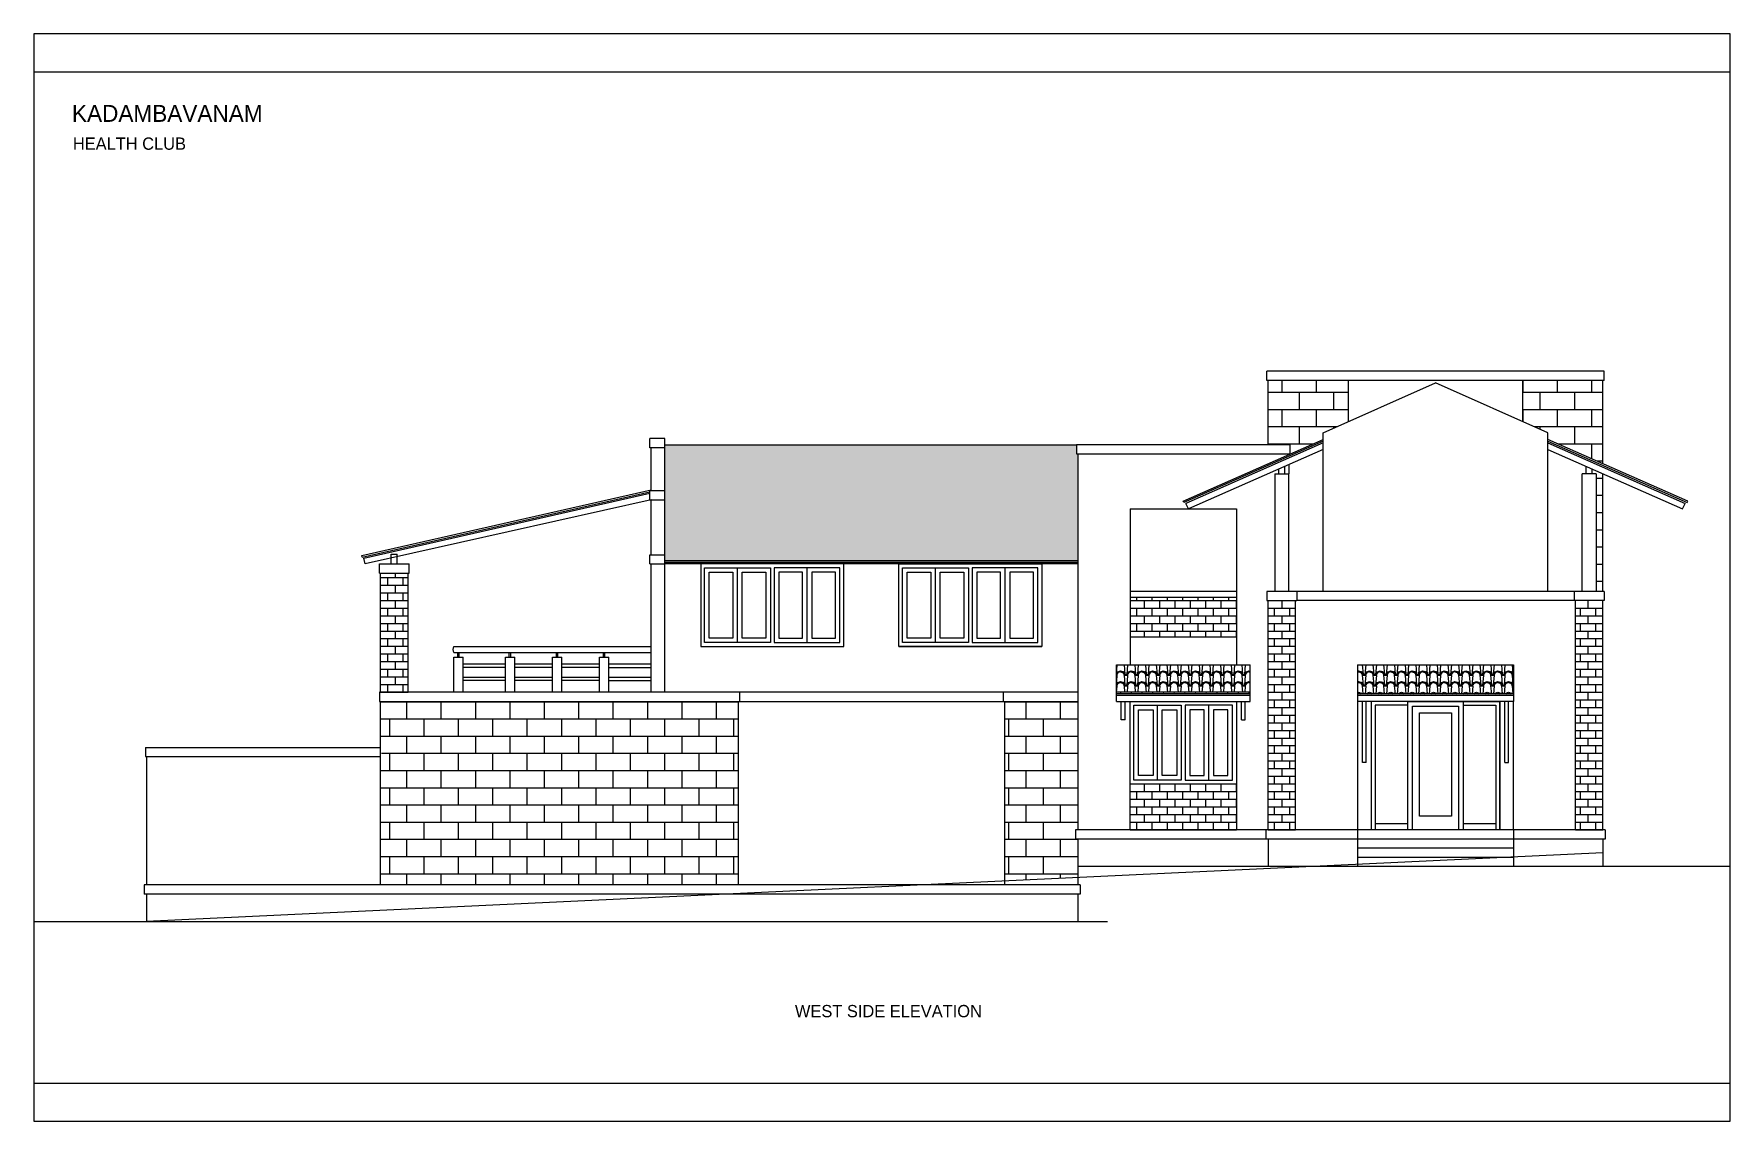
# Model space of a CAD drawing. Extents: x 13301 to 18078, y -1439 to 1911.
# Drawn here: x 16969 to 18078, y 1199 to 1911 of the extents above; entities that cross this region are included whole.
import ezdxf

# ---------------------------------------------------------------- set-up
doc = ezdxf.new("R2010")
doc.units = 0
doc.header["$LTSCALE"] = 20
doc.header["$MEASUREMENT"] = 0
doc.layers.get('0').update_dxf_attribs({"linetype": 'CONTINUOUS'})
for name, color, linetype in [('border', 230, 'CONTINUOUS'), ('BORTEXT', 2, 'CONTINUOUS'), ('DOOR', 1, 'CONTINUOUS'), ('handrail', 1, 'CONTINUOUS'), ('Stone', 8, 'CONTINUOUS'), ('TILE', 22, 'CONTINUOUS'), ('wall', 13, 'CONTINUOUS'), ('window', 4, 'CONTINUOUS'), ('WOOD', 7, 'CONTINUOUS')]:
    doc.layers.add(name, color=color, linetype=linetype)
doc.layers.add('correct', color=230, linetype='CONTINUOUS', plot=False)
doc.styles.add('style4', font='boos1.ttf')
pattern_1 = [(274.9697, (-579.8026, 7), (-6.999939149, 84.0000073606), [6.464304, -155.143247]), (180, (-579.2426, 0.56), (-7, -7), [0.56, -6.44]), (0, (-586.2426, 0), (7, 7), [1.96, -5.04]), (90, (-584.2826, 0), (-7, 7), [0.7, -6.3]), (270, (-579.8026, 0.7), (7, -7), [0.7, -6.3]), (0, (-579.8026, 0), (7, 7), [0.56, -6.44]), (0, (-586.2426, 0.56), (7, 7), [1.4, -5.6]), (85.0303, (-584.8426, 0.56), (6.999939149, 84.0000073606), [6.464304, -155.143247]), (52.6961, (-584.8426, 0.91), (-90.999901229, -119.000075192), [1.848056, -182.95725]), (18.4349, (-583.7226, 2.38), (14.00000304, 6.99998882), [1.770874, -20.365065]), (341.5651, (-582.0426, 2.94), (-14.00000304, 6.99998882), [1.770874, -20.365065]), (307.3039, (-580.3626, 2.38), (90.999901229, -119.000075192), [1.848056, -182.95725]), (20.2249, (-583.3726, 1.89), (-76.9999808503, -28.000058349), [1.417395, -140.321804]), (339.7751, (-582.0426, 2.38), (76.9999808503, -28.000058349), [1.417395, -140.321804]), (307.4054, (-580.7126, 1.89), (70.0000696683, -90.999947255), [1.498063, -148.308475]), (52.5946, (-584.2826, 0.7), (-70.0000696683, -90.999947255), [1.498063, -148.308475])]
pattern_2 = [(0, (-586.243, 0), (0, 11.25), []), (90, (-586.243, 0), (-22.5, 1e-15), [11.25, -11.25]), (90, (-574.993, 0), (-22.5, 1e-15), [-11.25, 11.25])]

msp = doc.modelspace()

# ---------------------------------------------------------------- texts
at = {"layer": 'BORTEXT', "style": 'style4'}
msp.add_text('KADAMBAVANAM', height=11.03816, dxfattribs=at).set_placement((16993.465, 1853.084))
at = {"layer": 'BORTEXT', "color": 7, "style": 'style4'}
msp.add_text('HEALTH CLUB', height=8.02775, dxfattribs=at).set_placement((16994.059, 1834.82))
at = {"layer": 'BORTEXT', "color": 2, "style": 'style4'}
msp.add_text('WEST SIDE ELEVATION', height=8.02775, dxfattribs=at).set_placement((17466.298, 1267.347))

# ---------------------------------------------------------------- blocks, each defined once
blk = doc.blocks.new('A$C3E3B3DA5')
at = {"layer": 'window'}
for p, q in [((-16.75, -51.5), (-16.75, -2.5)), ((16.75, -51.5), (16.75, -2.5))]:
    blk.add_line(p, q, dxfattribs=at)
for points in [[(-34.75, 0), (34.75, 0), (34.75, -54), (-34.75, -54)], [(-1.25, -2.5), (-1.25, -51.5), (-32.25, -51.5), (-32.25, -2.5)], [(-19.75, -5.5), (-19.75, -48.5), (-29.25, -48.5), (-29.25, -5.5)], [(-4.25, -5.5), (-4.25, -48.5), (-13.75, -48.5), (-13.75, -5.5)], [(1.25, -2.5), (1.25, -51.5), (32.25, -51.5), (32.25, -2.5)], [(4.25, -5.5), (4.25, -48.5), (13.75, -48.5), (13.75, -5.5)], [(19.75, -5.5), (19.75, -48.5), (29.25, -48.5), (29.25, -5.5)]]:
    blk.add_lwpolyline(points, close=True, dxfattribs=at)
blk = doc.blocks.new('*U37')
blk.add_blockref('A$C3E3B3DA5', (0, 0))

# ---------------------------------------------------------------- hatches: boundary and pattern name
at = {"layer": 'Stone', "lineweight": -2}
h = msp.add_hatch(dxfattribs=at)
h.set_pattern_fill('BRICK', color=8, scale=45, style=0)
h.set_pattern_definition(pattern_2)
h.paths.add_polyline_path([(17789.256, 1635.891), (17789.256, 1635.428), (17811.756, 1645.38), (17811.756, 1649.754), (17828.256, 1657.052), (17828.256, 1683.891), (17775.756, 1683.891), (17775.756, 1641.891), (17790.006, 1641.891), (17790.006, 1635.891)])
h = msp.add_hatch(dxfattribs=at)
h.set_pattern_fill('BRICK', color=8, scale=45, style=0)
h.set_pattern_definition(pattern_2)
h.paths.add_polyline_path([(17958.756, 1649.754), (17958.756, 1645.38), (17994.756, 1629.457), (17994.756, 1683.891), (17942.256, 1683.891), (17942.256, 1657.052)])
h = msp.add_hatch(dxfattribs=at)
h.set_pattern_fill('BRICK', color=8, scale=45, style=0)
h.set_pattern_definition([(180, (36356.754, 0), (0, 11.25), []), (90, (36356.754, 0), (22.5, 1e-15), [11.25, -11.25]), (90, (36345.504, 0), (22.5, 1e-15), [-11.25, 11.25])])
h.paths.add_polyline_path([(17990.256, 1622.879), (17987.756, 1622.879), (17987.756, 1625.984), (17994.756, 1622.889), (17994.756, 1545.891), (17990.256, 1545.891)])
h = msp.add_hatch(dxfattribs=at)
h.set_pattern_fill('BRICK', color=8, scale=45, style=0)
h.paths.add_polyline_path([(17429.256, 1353.891), (17429.256, 1473.891), (17195.256, 1473.891), (17195.256, 1443.891), (17196.006, 1443.891), (17196.006, 1437.891), (17195.256, 1437.891), (17195.256, 1353.891)])
h = msp.add_hatch(dxfattribs=at)
h.set_pattern_fill('BRICK', color=8, scale=45, style=0)
h.paths.add_polyline_path([(17603.256, 1356.395), (17651.256, 1358.662), (17651.256, 1383.891), (17649.756, 1383.891), (17649.756, 1389.891), (17651.256, 1389.891), (17651.256, 1473.891), (17603.256, 1473.891)])
at = {"layer": 'TILE'}
h = msp.add_hatch(dxfattribs=at)
h.set_pattern_fill('SPANTILE', color=256, scale=7, style=0)
h.set_pattern_definition(pattern_1)
h.paths.add_polyline_path([(17651.256, 1565.891), (17651.256, 1635.891), (17650.506, 1635.891), (17650.506, 1641.891), (17381.256, 1641.891), (17381.256, 1565.891)])
h = msp.add_hatch(dxfattribs=at)
h.set_pattern_fill('BRICK', color=256, scale=20, style=0)
h.paths.add_polyline_path([(17195.256, 1479.891), (17213.256, 1479.891), (17213.256, 1557.891), (17195.256, 1557.891)])
h = msp.add_hatch(dxfattribs=at)
h.set_pattern_fill('BRICK', color=256, scale=20, style=0)
h.paths.add_polyline_path([(17755.006, 1541.891), (17685.506, 1541.891), (17685.506, 1515.891), (17755.006, 1515.891)])
h = msp.add_hatch(dxfattribs=at)
h.set_pattern_fill('BRICK', color=256, scale=20, style=0)
h.paths.add_polyline_path([(17775.756, 1539.891), (17793.756, 1539.891), (17793.756, 1389.891), (17775.756, 1389.891)])
h = msp.add_hatch(dxfattribs=at)
h.set_pattern_fill('BRICK', color=256, scale=20, style=0)
h.paths.add_polyline_path([(17994.756, 1539.891), (17976.756, 1539.891), (17976.756, 1389.891), (17994.756, 1389.891)])
h = msp.add_hatch(dxfattribs=at)
h.set_pattern_fill('SPANTILE', color=256, scale=7, style=0)
h.set_pattern_definition([(274.9697, (6.44, 7), (-6.999939149, 84.0000073606), [6.464304, -155.143247]), (180, (7, 0.56), (-7, -7), [0.56, -6.44]), (0, (0, 0), (7, 7), [1.96, -5.04]), (90, (1.96, 0), (-7, 7), [0.7, -6.3]), (270, (6.44, 0.7), (7, -7), [0.7, -6.3]), (0, (6.44, 0), (7, 7), [0.56, -6.44]), (0, (0, 0.56), (7, 7), [1.4, -5.6]), (85.0303, (1.4, 0.56), (6.999939149, 84.0000073606), [6.464304, -155.143247]), (52.6961, (1.4, 0.91), (-90.999901229, -119.000075192), [1.848056, -182.95725]), (18.4349, (2.52, 2.38), (14.00000304, 6.99998882), [1.770874, -20.365065]), (341.5651, (4.2, 2.94), (-14.00000304, 6.99998882), [1.770874, -20.365065]), (307.3039, (5.88, 2.38), (90.999901229, -119.000075192), [1.848056, -182.95725]), (20.2249, (2.87, 1.89), (-76.9999808503, -28.000058349), [1.417395, -140.321804]), (339.7751, (4.2, 2.38), (76.9999808503, -28.000058349), [1.417395, -140.321804]), (307.4054, (5.53, 1.89), (70.0000696683, -90.999947255), [1.498063, -148.308475]), (52.5946, (1.96, 0.7), (-70.0000696683, -90.999947255), [1.498063, -148.308475])])
h.paths.add_polyline_path([(17764.006, 1479.891), (17764.006, 1497.891), (17676.506, 1497.891), (17676.506, 1479.891)])
h = msp.add_hatch(dxfattribs=at)
h.set_pattern_fill('SPANTILE', color=256, scale=7, style=0)
h.set_pattern_definition(pattern_1)
h.paths.add_polyline_path([(17834.256, 1497.891), (17834.256, 1478.891), (17936.256, 1478.891), (17936.256, 1497.891)])
h = msp.add_hatch(dxfattribs=at)
h.set_pattern_fill('BRICK', color=256, scale=20, style=0)
h.paths.add_polyline_path([(17755.006, 1389.891), (17755.006, 1419.891), (17685.506, 1419.891), (17685.506, 1389.891)])

# ---------------------------------------------------------------- linework, layer by layer
for p, q in [((17202.256, 1563.891), (17202.256, 1570.238)), ((17202.256, 1570.238), (17206.256, 1570.238)), ((17206.256, 1563.891), (17206.256, 1570.238)), ((17834.256, 1389.891), (17834.256, 1365.891)), ((17936.256, 1389.891), (17834.256, 1389.891)), ((17936.256, 1389.891), (17936.256, 1365.891)), ((17936.256, 1383.891), (17834.256, 1383.891)), ((17936.256, 1377.891), (17834.256, 1377.891)), ((17936.256, 1371.891), (17834.256, 1371.891))]:
    msp.add_line(p, q)
at = {"layer": 'border'}
for p, q in [((16968.581, 1885.755), (18077.903, 1885.755)), ((16968.581, 1224.265), (18077.903, 1224.265))]:
    msp.add_line(p, q, dxfattribs=at)
at = {"layer": 'correct', "color": 3}
msp.add_lwpolyline([(18077.903, 1199.415), (18077.903, 1910.605), (16968.581, 1910.605), (16968.581, 1199.415)], close=True, dxfattribs=at)
at = {"layer": 'DOOR'}
msp.add_line((17895.756, 1398.891), (17874.756, 1398.891), dxfattribs=at)
for points in [[(17867.256, 1389.891), (17867.256, 1473.891), (17903.256, 1473.891), (17903.256, 1389.891)], [(17870.256, 1389.891), (17870.256, 1470.891), (17900.256, 1470.891), (17900.256, 1389.891)], [(17874.756, 1398.891), (17874.756, 1466.391), (17895.756, 1466.391), (17895.756, 1398.891)]]:
    msp.add_lwpolyline(points, dxfattribs=at)
msp.add_arc((17245.711, 1507.891), 3.206, 141.398942, 218.601058, dxfattribs=at)
at = {"layer": 'handrail', "lineweight": -2}
for p, q in [((17243.206, 1509.891), (17372.256, 1509.891)), ((17243.206, 1505.891), (17372.256, 1505.891)), ((17245.756, 1502.891), (17245.756, 1505.891)), ((17246.756, 1502.891), (17246.756, 1505.891)), ((17277.006, 1498.224), (17249.256, 1498.224)), ((17279.506, 1502.891), (17279.506, 1505.891)), ((17280.506, 1502.891), (17280.506, 1505.891)), ((17307.756, 1498.224), (17283.006, 1498.224)), ((17310.256, 1502.891), (17310.256, 1505.891)), ((17311.256, 1502.891), (17311.256, 1505.891)), ((17338.506, 1498.224), (17313.756, 1498.224)), ((17341.006, 1502.891), (17341.006, 1505.891)), ((17342.006, 1502.891), (17342.006, 1505.891)), ((17372.256, 1498.224), (17344.506, 1498.224)), ((17277.006, 1496.224), (17249.256, 1496.224)), ((17277.006, 1489.557), (17249.256, 1489.557)), ((17277.006, 1487.557), (17249.256, 1487.557)), ((17307.756, 1496.224), (17283.006, 1496.224)), ((17307.756, 1489.557), (17283.006, 1489.557)), ((17307.756, 1487.557), (17283.006, 1487.557)), ((17338.506, 1496.224), (17313.756, 1496.224)), ((17338.506, 1489.557), (17313.756, 1489.557)), ((17338.506, 1487.557), (17313.756, 1487.557)), ((17344.506, 1496.224), (17372.256, 1496.224)), ((17372.256, 1489.557), (17344.506, 1489.557)), ((17344.506, 1487.557), (17372.256, 1487.557))]:
    msp.add_line(p, q, dxfattribs=at)
at = {"layer": 'handrail', "color": 7, "lineweight": -2}
for p, q in [((17243.256, 1502.891), (17249.256, 1502.891)), ((17243.256, 1479.891), (17243.256, 1502.891)), ((17249.256, 1479.891), (17249.256, 1502.891)), ((17277.006, 1502.891), (17283.006, 1502.891)), ((17277.006, 1479.891), (17277.006, 1502.891)), ((17283.006, 1479.891), (17283.006, 1502.891)), ((17307.756, 1502.891), (17313.756, 1502.891)), ((17307.756, 1479.891), (17307.756, 1502.891)), ((17313.756, 1479.891), (17313.756, 1502.891)), ((17338.506, 1502.891), (17344.506, 1502.891)), ((17338.506, 1479.891), (17338.506, 1502.891)), ((17344.506, 1479.891), (17344.506, 1502.891))]:
    msp.add_line(p, q, dxfattribs=at)
at = {"layer": 'TILE', "lineweight": -2}
for p, q in [((17720.256, 1604.908), (17811.756, 1645.38)), ((17811.756, 1644.284), (17720.683, 1604.004)), ((18050.256, 1604.908), (17958.756, 1645.38)), ((17958.756, 1644.284), (18049.828, 1604.004)), ((17720.683, 1604.004), (17720.256, 1604.908)), ((18049.828, 1604.004), (18050.256, 1604.908)), ((17764.006, 1479.891), (17676.506, 1479.891)), ((17764.006, 1478.891), (17676.506, 1478.891))]:
    msp.add_line(p, q, dxfattribs=at)
at = {"layer": 'TILE'}
for p, q in [((17183.07, 1569.309), (17372.256, 1612.372)), ((17183.256, 1568.345), (17371.506, 1611.154)), ((17183.256, 1568.345), (17183.07, 1569.309)), ((17651.256, 1565.891), (17381.256, 1565.891)), ((17651.256, 1564.891), (17381.256, 1564.891)), ((17936.256, 1478.891), (17834.256, 1478.891))]:
    msp.add_line(p, q, dxfattribs=at)
at = {"layer": 'wall'}
for p, q in [((17995.506, 1689.891), (17775.006, 1689.891)), ((17775.006, 1683.891), (17775.006, 1689.891)), ((17995.506, 1683.891), (17995.506, 1689.891)), ((17995.506, 1683.891), (17775.006, 1683.891)), ((17775.756, 1641.891), (17775.756, 1683.891)), ((17811.756, 1649.754), (17885.256, 1682.265)), ((17828.256, 1657.052), (17828.256, 1683.891)), ((17958.756, 1649.754), (17885.256, 1682.265)), ((17942.256, 1657.052), (17942.256, 1683.891)), ((17994.756, 1629.457), (17994.756, 1683.891)), ((17381.256, 1645.891), (17371.506, 1645.891)), ((17371.506, 1639.891), (17371.506, 1645.891)), ((17381.256, 1479.891), (17381.256, 1645.891)), ((17381.256, 1641.891), (17650.506, 1641.891)), ((17650.506, 1641.891), (17650.506, 1635.891)), ((17790.006, 1641.891), (17650.506, 1641.891)), ((17790.006, 1641.891), (17790.006, 1635.891)), ((17811.756, 1545.891), (17811.756, 1649.754)), ((17958.756, 1545.891), (17958.756, 1649.754)), ((17381.256, 1639.891), (17371.506, 1639.891)), ((17372.256, 1611.891), (17372.256, 1639.891)), ((17650.506, 1635.891), (17790.006, 1635.891)), ((17651.256, 1635.891), (17651.256, 1389.891)), ((17789.256, 1635.891), (17789.256, 1635.428)), ((17789.256, 1628.857), (17789.256, 1622.879)), ((17994.756, 1545.891), (17994.756, 1622.889)), ((17371.506, 1611.891), (17381.256, 1611.891)), ((17371.506, 1605.891), (17371.506, 1611.891)), ((17371.506, 1605.891), (17381.256, 1605.891)), ((17372.256, 1569.891), (17372.256, 1605.891)), ((17685.506, 1599.891), (17755.006, 1599.891)), ((17685.506, 1599.891), (17685.506, 1497.891)), ((17755.006, 1599.891), (17755.006, 1497.891)), ((17371.506, 1569.891), (17381.256, 1569.891)), ((17371.506, 1563.891), (17371.506, 1569.891)), ((17194.506, 1557.891), (17194.506, 1563.891)), ((17194.506, 1563.891), (17214.006, 1563.891)), ((17194.506, 1557.891), (17214.006, 1557.891)), ((17195.256, 1479.891), (17195.256, 1557.891)), ((17213.256, 1479.891), (17213.256, 1557.891)), ((17214.006, 1557.891), (17214.006, 1563.891)), ((17371.506, 1563.891), (17381.256, 1563.891)), ((17372.256, 1479.891), (17372.256, 1563.891)), ((17651.256, 1563.891), (17381.256, 1563.891)), ((17404.756, 1563.891), (17404.756, 1509.891)), ((17498.256, 1509.891), (17498.256, 1563.891)), ((17534.256, 1509.891), (17534.256, 1563.891)), ((17627.756, 1563.891), (17627.756, 1509.891)), ((17755.006, 1545.891), (17685.506, 1545.891)), ((17775.006, 1545.891), (17775.006, 1539.891)), ((17794.506, 1545.891), (17775.006, 1545.891)), ((17794.506, 1545.891), (17794.506, 1539.891)), ((17976.006, 1545.891), (17794.506, 1545.891)), ((17976.006, 1545.891), (17976.006, 1539.891)), ((17995.506, 1545.891), (17976.006, 1545.891)), ((17995.506, 1545.891), (17995.506, 1539.891)), ((17755.006, 1541.891), (17685.506, 1541.891)), ((17775.006, 1539.891), (17794.506, 1539.891)), ((17775.756, 1389.891), (17775.756, 1539.891)), ((17793.756, 1389.891), (17793.756, 1539.891)), ((17976.006, 1539.891), (17794.506, 1539.891)), ((17995.506, 1539.891), (17976.006, 1539.891)), ((17976.756, 1389.891), (17976.756, 1539.891)), ((17994.756, 1389.891), (17994.756, 1539.891)), ((17404.756, 1509.891), (17498.256, 1509.891)), ((17534.256, 1509.891), (17627.756, 1509.891)), ((17755.006, 1515.891), (17685.506, 1515.891)), ((17676.506, 1497.891), (17764.006, 1497.891)), ((17676.506, 1477.891), (17676.506, 1497.891)), ((17764.006, 1477.891), (17764.006, 1497.891)), ((17834.256, 1497.891), (17834.256, 1477.891)), ((17834.256, 1497.891), (17936.256, 1497.891)), ((17936.256, 1497.891), (17936.256, 1477.891)), ((17651.256, 1479.891), (17194.506, 1479.891)), ((17194.506, 1479.891), (17194.506, 1473.891)), ((17430.006, 1479.891), (17430.006, 1473.891)), ((17602.506, 1479.891), (17602.506, 1473.891)), ((17194.506, 1473.891), (17651.256, 1473.891)), ((17195.256, 1353.891), (17195.256, 1473.891)), ((17429.256, 1473.891), (17429.256, 1353.891)), ((17603.256, 1473.891), (17603.256, 1353.891)), ((17685.506, 1389.891), (17685.506, 1473.891)), ((17755.006, 1473.891), (17755.006, 1389.891)), ((17834.256, 1473.891), (17834.256, 1389.891)), ((17843.256, 1473.891), (17843.256, 1389.891)), ((17927.256, 1389.891), (17927.256, 1473.891)), ((17936.256, 1389.891), (17936.256, 1473.891)), ((17041.506, 1443.891), (17195.256, 1443.891)), ((17041.506, 1443.891), (17041.506, 1437.891)), ((17041.506, 1437.891), (17195.256, 1437.891)), ((17042.256, 1437.891), (17042.256, 1353.891)), ((17755.006, 1419.891), (17685.506, 1419.891)), ((17649.756, 1389.891), (17649.756, 1383.891)), ((17774.256, 1389.891), (17649.756, 1389.891)), ((17774.256, 1389.891), (17774.256, 1383.891)), ((17834.256, 1389.891), (17774.256, 1389.891)), ((17996.256, 1389.891), (17936.256, 1389.891)), ((17996.256, 1389.891), (17996.256, 1383.891)), ((17774.256, 1383.891), (17649.756, 1383.891)), ((17651.256, 1383.891), (17651.256, 1353.891)), ((17651.256, 1383.891), (17651.256, 1353.891)), ((17834.256, 1383.891), (17774.256, 1383.891)), ((17775.756, 1383.891), (17775.756, 1365.891)), ((17996.256, 1383.891), (17936.256, 1383.891)), ((17994.756, 1383.891), (17994.756, 1365.891)), ((17994.756, 1374.891), (17042.256, 1329.891)), ((18077.903, 1365.891), (17651.256, 1365.891)), ((17652.756, 1353.891), (17040.756, 1353.891)), ((17040.756, 1353.891), (17040.756, 1347.891)), ((17652.756, 1353.891), (17652.756, 1347.891)), ((17652.756, 1347.891), (17040.756, 1347.891)), ((17042.256, 1347.891), (17042.256, 1329.891)), ((17651.256, 1347.891), (17651.256, 1329.891)), ((16968.581, 1329.891), (17670.796, 1329.891))]:
    msp.add_line(p, q, dxfattribs=at)
at = {"layer": 'window'}
for p, q in [((17428.756, 1512.391), (17428.756, 1561.391)), ((17474.256, 1512.391), (17474.256, 1561.391)), ((17558.256, 1512.391), (17558.256, 1561.391)), ((17603.756, 1512.391), (17603.756, 1561.391)), ((17867.256, 1393.891), (17845.756, 1393.891)), ((17924.756, 1393.891), (17903.256, 1393.891))]:
    msp.add_line(p, q, dxfattribs=at)
for points in [[(17498.256, 1563.891), (17404.756, 1563.891), (17404.756, 1509.891), (17498.256, 1509.891)], [(17450.256, 1561.391), (17450.256, 1512.391), (17407.256, 1512.391), (17407.256, 1561.391)], [(17425.756, 1558.391), (17425.756, 1515.391), (17410.256, 1515.391), (17410.256, 1558.391)], [(17447.256, 1558.391), (17447.256, 1515.391), (17431.756, 1515.391), (17431.756, 1558.391)], [(17452.756, 1561.391), (17452.756, 1512.391), (17495.756, 1512.391), (17495.756, 1561.391)], [(17455.756, 1558.391), (17455.756, 1515.391), (17471.256, 1515.391), (17471.256, 1558.391)], [(17477.256, 1558.391), (17477.256, 1515.391), (17492.756, 1515.391), (17492.756, 1558.391)], [(17534.256, 1563.891), (17627.756, 1563.891), (17627.756, 1509.891), (17534.256, 1509.891)], [(17579.756, 1561.391), (17579.756, 1512.391), (17536.756, 1512.391), (17536.756, 1561.391)], [(17555.256, 1558.391), (17555.256, 1515.391), (17539.756, 1515.391), (17539.756, 1558.391)], [(17576.756, 1558.391), (17576.756, 1515.391), (17561.256, 1515.391), (17561.256, 1558.391)], [(17582.256, 1561.391), (17582.256, 1512.391), (17625.256, 1512.391), (17625.256, 1561.391)], [(17585.256, 1558.391), (17585.256, 1515.391), (17600.756, 1515.391), (17600.756, 1558.391)], [(17606.756, 1558.391), (17606.756, 1515.391), (17622.256, 1515.391), (17622.256, 1558.391)]]:
    msp.add_lwpolyline(points, close=True, dxfattribs=at)
for points in [[(17867.256, 1473.891), (17843.256, 1473.891), (17843.256, 1389.891)], [(17867.256, 1471.391), (17845.756, 1471.391), (17845.756, 1389.891)], [(17903.256, 1473.891), (17927.256, 1473.891), (17927.256, 1389.891)], [(17903.256, 1471.391), (17924.756, 1471.391), (17924.756, 1389.891)]]:
    msp.add_lwpolyline(points, dxfattribs=at)
at = {"layer": 'WOOD'}
for p, q in [((17811.756, 1643.189), (17722.024, 1603.507)), ((17958.756, 1643.189), (18048.487, 1603.507)), ((17811.756, 1638.804), (17723.733, 1599.891)), ((17958.756, 1638.804), (18046.778, 1599.891)), ((17780.256, 1622.879), (17780.256, 1545.891)), ((17780.256, 1622.879), (17789.256, 1622.879)), ((17782.756, 1622.879), (17782.756, 1625.984)), ((17786.756, 1622.879), (17786.756, 1627.752)), ((17789.256, 1545.891), (17789.256, 1622.879)), ((17981.256, 1545.891), (17981.256, 1622.879)), ((17990.256, 1622.879), (17981.256, 1622.879)), ((17983.756, 1622.879), (17983.756, 1627.752)), ((17987.756, 1622.879), (17987.756, 1625.984)), ((17990.256, 1622.879), (17990.256, 1545.891)), ((17184.39, 1567.739), (17371.506, 1610.073)), ((17372.256, 1605.891), (17185.13, 1563.891)), ((17723.733, 1599.891), (17722.024, 1603.507)), ((18046.778, 1599.891), (18048.487, 1603.507)), ((17185.13, 1563.891), (17184.39, 1567.739)), ((17764.006, 1477.891), (17676.506, 1477.891)), ((17676.506, 1473.891), (17676.506, 1477.891)), ((17764.006, 1473.891), (17764.006, 1477.891)), ((17936.256, 1477.891), (17834.256, 1477.891)), ((17834.256, 1477.891), (17834.256, 1473.891)), ((17936.256, 1477.891), (17936.256, 1473.891)), ((17676.506, 1473.891), (17764.006, 1473.891)), ((17679.756, 1461.891), (17679.756, 1473.891)), ((17682.256, 1461.891), (17682.256, 1473.891)), ((17758.256, 1461.891), (17758.256, 1473.891)), ((17760.756, 1461.891), (17760.756, 1473.891)), ((17936.256, 1473.891), (17834.256, 1473.891)), ((17837.506, 1434.036), (17837.506, 1473.891)), ((17840.006, 1434.036), (17840.006, 1473.891)), ((17930.506, 1434.036), (17930.506, 1473.891)), ((17933.006, 1434.036), (17933.006, 1473.891)), ((17682.256, 1461.891), (17679.756, 1461.891)), ((17758.256, 1461.891), (17760.756, 1461.891)), ((17840.006, 1434.036), (17837.506, 1434.036)), ((17930.506, 1434.036), (17933.006, 1434.036))]:
    msp.add_line(p, q, dxfattribs=at)

# ---------------------------------------------------------------- block references
msp.add_blockref('*U37', (17720.256, 1473.891))

msp.set_redraw_order([(e.dxf.handle, doc.entitydb.next_handle()) for e in msp.query("TEXT MTEXT ATTDEF DIMENSION ARC_DIMENSION")])  # texts and dimensions are drawn at this point

doc.saveas('drawing.dxf')
